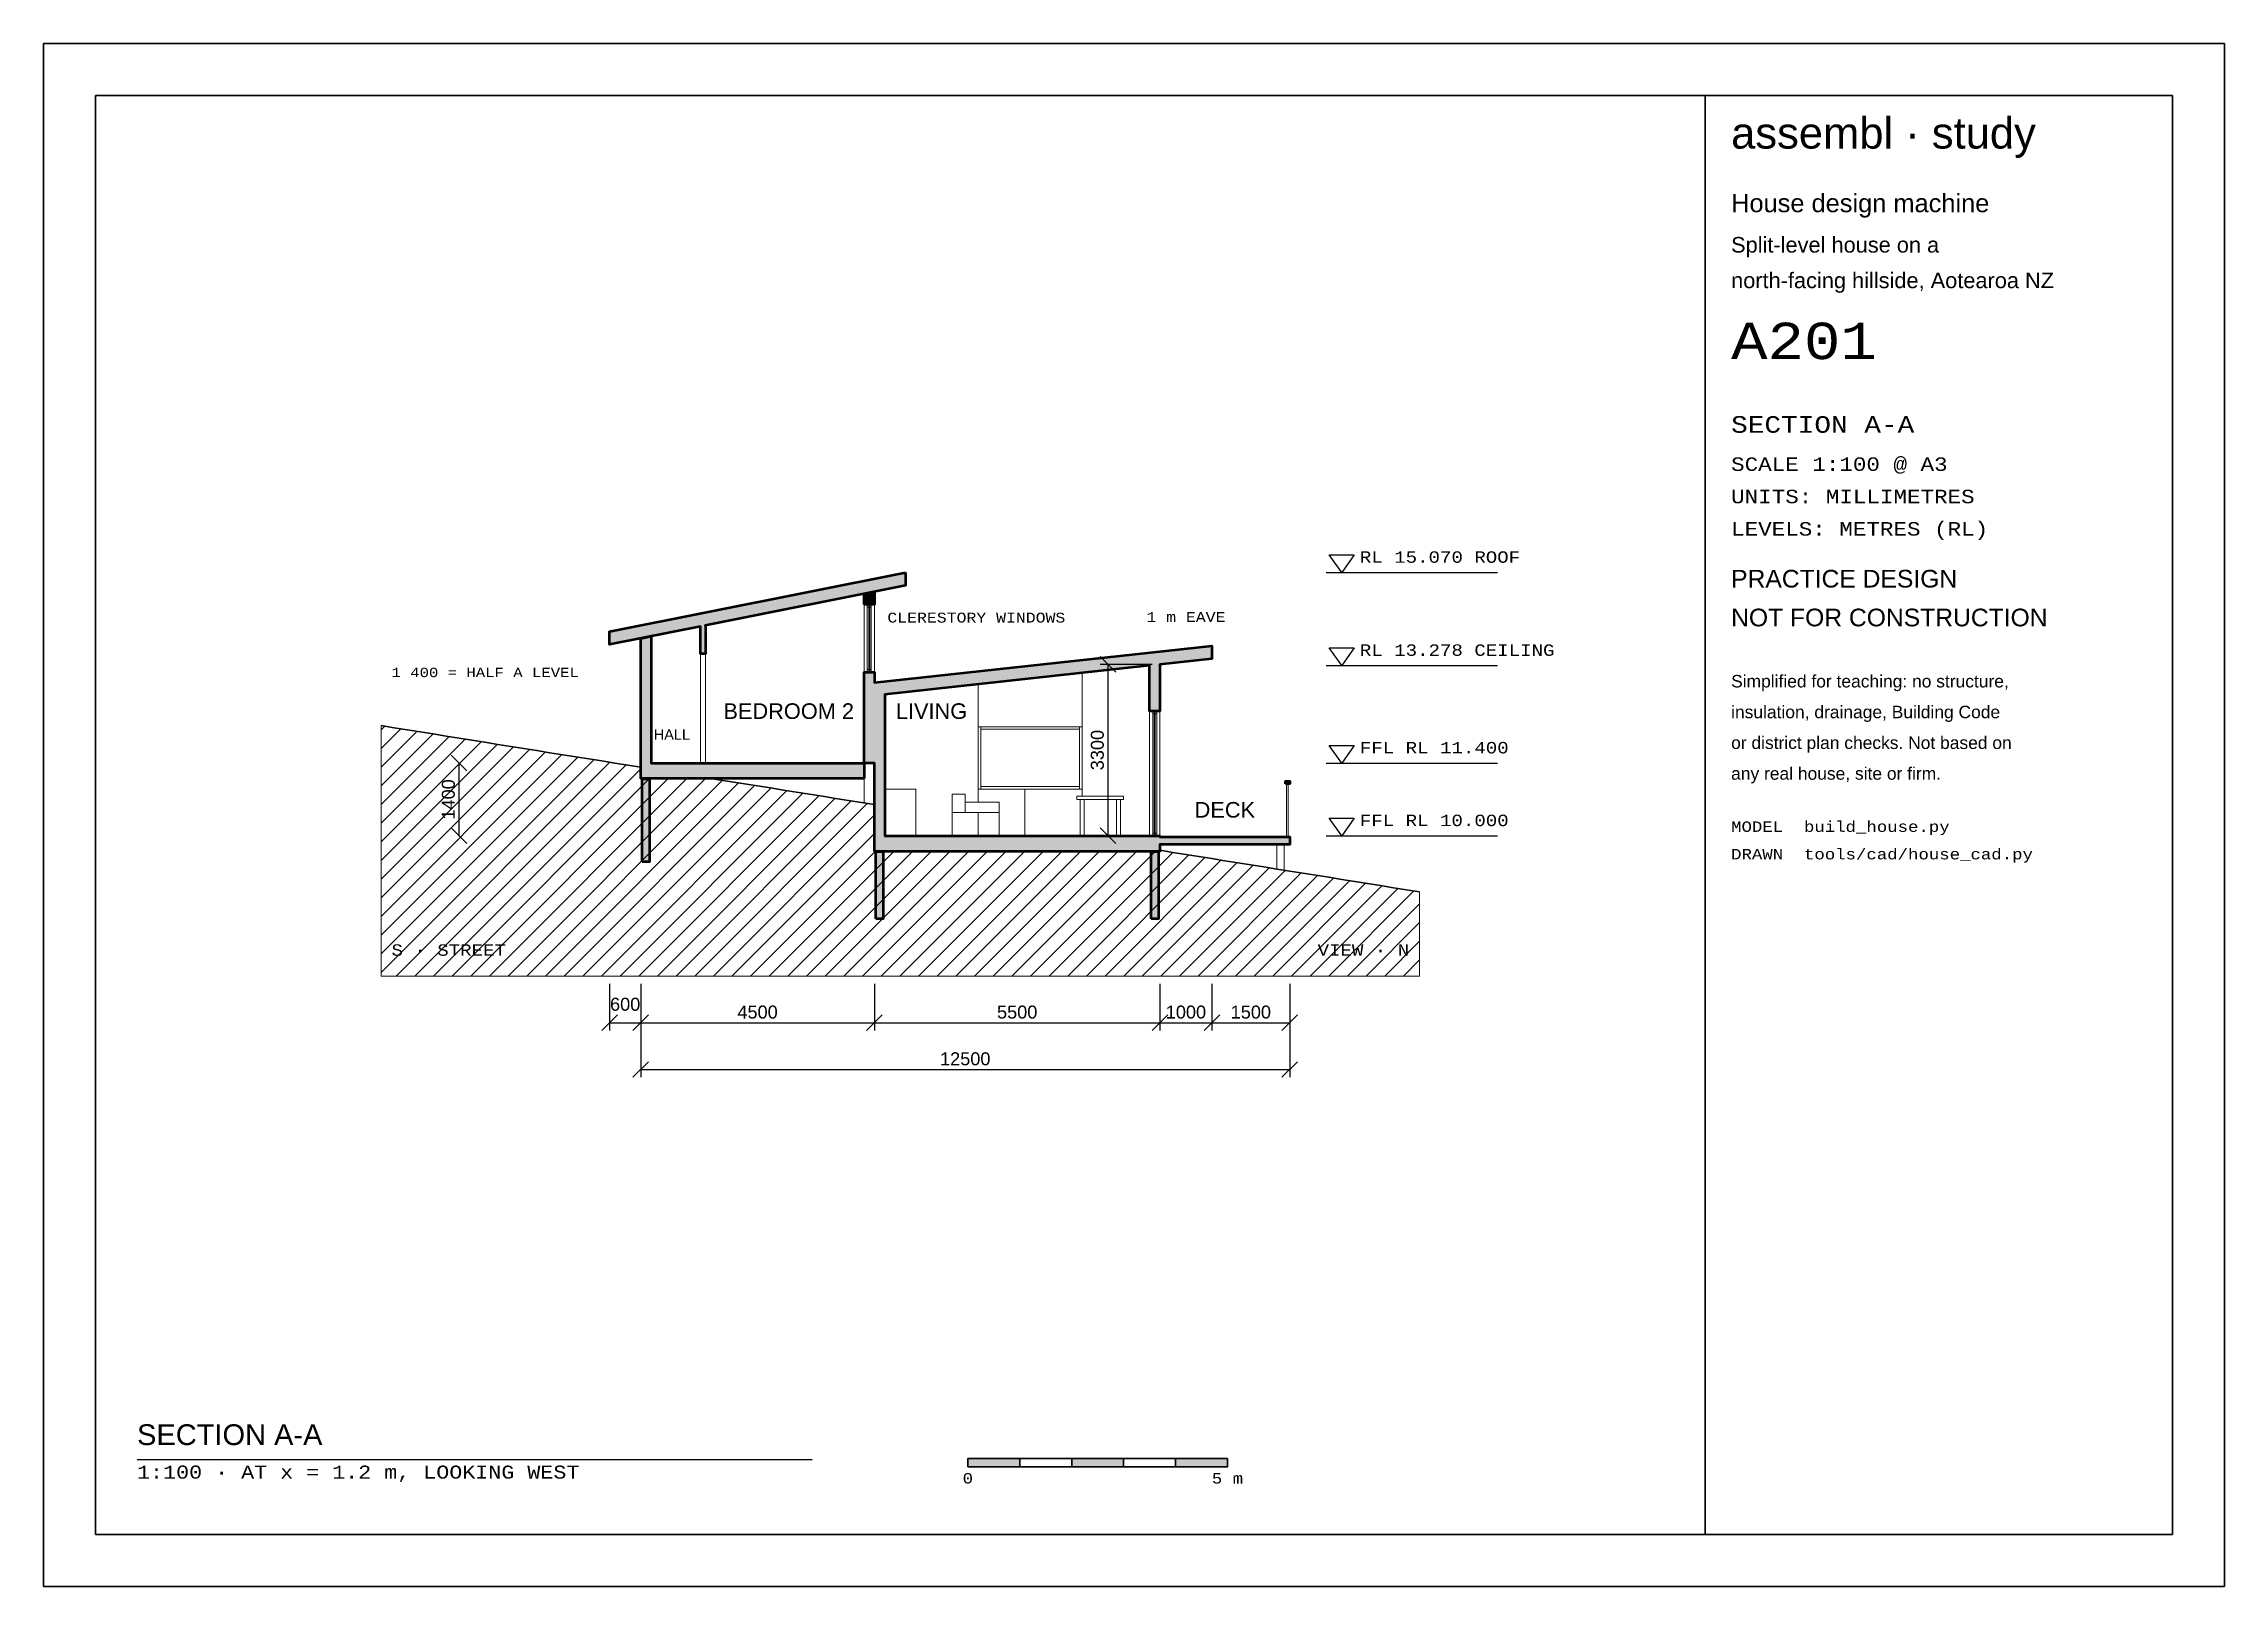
# Model space of a CAD drawing. Header units: millimetres. Extents: x 0 to 276000, y 0 to 59400.
# Drawn here: x 186000 to 228000, y 0 to 29700 of the extents above; entities that cross this region are included whole.
import ezdxf
from ezdxf.enums import TextEntityAlignment as Align

# ---------------------------------------------------------------- set-up
doc = ezdxf.new("R2010")
doc.units = ezdxf.units.MM
for name, color, linetype, lineweight in [('A-ANNO-DIMS', 7, 'Continuous', 18), ('A-ANNO-SYMB', 1, 'Continuous', 25), ('A-ANNO-TEXT', 7, 'Continuous', 25), ('A-ANNO-TTLB', 7, 'Continuous', 35), ('A-FURN', 8, 'Continuous', 13), ('A-GLAZ', 4, 'Continuous', 18), ('A-SECT', 7, 'Continuous', 50), ('A-SECT-BYND', 8, 'Continuous', 18), ('A-SECT-PATT', 8, 'Continuous', 0), ('C-TOPO-MAJR', 96, 'Continuous', 35), ('C-TOPO-PATT', 8, 'Continuous', 0)]:
    doc.layers.add(name, color=color, linetype=linetype, lineweight=lineweight)
doc.styles.add('ASSEMBL', font='arial.ttf')
doc.styles.add('ASSEMBL-MONO', font='cour.ttf')
doc.dimstyles.new('A100', dxfattribs={"dimscale": 100, "dimtxt": 2.5, "dimasz": 2, "dimexe": 1.5, "dimexo": 1.5, "dimgap": 0.8, "dimtad": 1, "dimdec": 0, "dimdsep": 46, "dimtxsty": 'ASSEMBL', "dimtsz": 1.5, "dimcen": 2.5, "dimclrd": 256, "dimclre": 256, "dimclrt": 256, "dimazin": 3, "dimtfac": 1, "dimtmove": 0, "dimatfit": 3})

msp = doc.modelspace()

# ---------------------------------------------------------------- texts
at = {"layer": 'A-ANNO-SYMB', "style": 'ASSEMBL-MONO'}
for s, p in [('RL 15.070 ROOF', (211350, 19640)), ('RL 13.278 CEILING', (211350, 17848.2)), ('FFL RL 11.400', (211350, 15970)), ('FFL RL 10.000', (211350, 14570))]:
    msp.add_text(s, height=220, dxfattribs=at).set_placement(p, align=Align.BOTTOM_LEFT)
at = {"layer": 'A-ANNO-TEXT', "style": 'ASSEMBL-MONO'}
for s, height, p in [('CLERESTORY WINDOWS', 190, (202250, 18650)), ('S · STREET', 220, (192700, 12250))]:
    msp.add_text(s, height=height, dxfattribs=at).set_placement(p, align=Align.MIDDLE_LEFT)
msp.add_text('1 m EAVE', height=190, dxfattribs=at).set_placement((208000, 18509.1), align=Align.BOTTOM_CENTER)
at = {"layer": 'A-ANNO-TEXT'}
for s, height, style, p in [('1 400 = HALF A LEVEL', 180, 'ASSEMBL-MONO', (192700, 17450)), ('SECTION A-A', 400, 'ASSEMBL', (187800, 2600)), ('1:100 · AT x = 1.2 m, LOOKING WEST', 250, 'ASSEMBL-MONO', (187800, 2000))]:
    msp.add_text(s, height=height, dxfattribs=dict(at, style=style)).set_placement(p, align=Align.BOTTOM_LEFT)
at = {"layer": 'A-ANNO-TEXT', "style": 'ASSEMBL'}
for s, height, p in [('BEDROOM 2', 300, (200350, 16850)), ('LIVING', 300, (203100, 16850)), ('HALL', 200, (198100, 16400)), ('DECK', 300, (208750, 14950))]:
    msp.add_text(s, height=height, dxfattribs=at).set_placement(p, align=Align.MIDDLE_CENTER)
at = {"layer": 'A-ANNO-TEXT', "style": 'ASSEMBL-MONO'}
msp.add_text('VIEW · N', height=220, dxfattribs=at).set_placement((212300, 12250), align=Align.MIDDLE_RIGHT)
at = {"layer": 'A-ANNO-TTLB'}
for s, height, style, p in [('assembl · study', 600, 'ASSEMBL', (218500, 27500)), ('House design machine', 350, 'ASSEMBL', (218500, 26350)), ('Split-level house on a', 300, 'ASSEMBL', (218500, 25587.5)), ('north-facing hillside, Aotearoa NZ', 300, 'ASSEMBL', (218500, 24902.5)), ('A201', 700, 'ASSEMBL-MONO', (218500, 23417.5)), ('SECTION A-A', 320, 'ASSEMBL-MONO', (218500, 22112.5)), ('SCALE 1:100 @ A3', 260, 'ASSEMBL-MONO', (218500, 21396.5)), ('UNITS: MILLIMETRES', 260, 'ASSEMBL-MONO', (218500, 20773.5)), ('LEVELS: METRES (RL)', 260, 'ASSEMBL-MONO', (218500, 20150.5)), ('PRACTICE DESIGN', 340, 'ASSEMBL', (218500, 19127.5)), ('NOT FOR CONSTRUCTION', 340, 'ASSEMBL', (218500, 18380.5)), ('Simplified for teaching: no structure,', 240, 'ASSEMBL', (218500, 17233.5)), ('insulation, drainage, Building Code', 240, 'ASSEMBL', (218500, 16641.5)), ('or district plan checks. Not based on', 240, 'ASSEMBL', (218500, 16049.5)), ('any real house, site or firm.', 240, 'ASSEMBL', (218500, 15457.5)), ('MODEL  build_house.py', 200, 'ASSEMBL-MONO', (218500, 14465.5)), ('DRAWN  tools/cad/house_cad.py', 200, 'ASSEMBL-MONO', (218500, 13935.5))]:
    msp.add_text(s, height=height, dxfattribs=dict(at, style=style)).set_placement(p, align=Align.BOTTOM_LEFT)
at = {"layer": 'A-ANNO-TTLB', "style": 'ASSEMBL-MONO'}
for s, p in [('0', (203800, 2180)), ('5 m', (208800, 2180))]:
    msp.add_text(s, height=200, dxfattribs=at).set_placement(p, align=Align.TOP_CENTER)

# ---------------------------------------------------------------- dimensions: what is measured, and where the dimension line sits
at = {"layer": 'A-ANNO-DIMS'}
for base, p1, p2 in [((206500, 14450), (207500, 14450), (207500, 17750)), ((194000, 14450), (194000, 14450), (194000, 15850))]:
    msp.add_linear_dim(base=base, p1=p1, p2=p2, angle=90, dimstyle='A100', dxfattribs=at).render()
for base, p1, p2 in [((196900, 10850), (196900, 11750), (197500, 11750)), ((197500, 10850), (197500, 11750), (202000, 11750)), ((197500, 9950), (197500, 11750), (210000, 11750)), ((202000, 10850), (202000, 11750), (207500, 11750)), ((207500, 10850), (207500, 11750), (208500, 11750)), ((208500, 10850), (208500, 11750), (210000, 11750))]:
    msp.add_linear_dim(base=base, p1=p1, p2=p2, dimstyle='A100', dxfattribs=at).render()

# ---------------------------------------------------------------- hatches: boundary and pattern name
at = {"layer": 'A-ANNO-TTLB'}
for points in [[(203800, 2300), (204800, 2300), (204800, 2460), (203800, 2460)], [(205800, 2300), (206800, 2300), (206800, 2460), (205800, 2460)], [(207800, 2300), (208800, 2300), (208800, 2460), (207800, 2460)]]:
    msp.add_hatch(color=256, dxfattribs=at).paths.add_polyline_path(points)
at = {"layer": 'A-SECT-PATT'}
for points in [[(202600, 19520), (202600, 19270), (198741.4, 18498.3), (198750, 18500), (198750, 17950), (198650, 17950), (198650, 18480), (196900, 18130), (196900, 18380)], [(201800, 18900), (201800, 19110), (202000, 19150), (202000, 18900)], [(201800, 15550), (200440, 15550), (197700, 15550), (197500, 15550), (197500, 18250), (197700, 18290), (197700, 15850), (200440, 15850), (201800, 15850)], [(202000, 14150), (202000, 15850), (201800, 15850), (201800, 17600), (202000, 17600), (202000, 17400), (208500, 18109.1), (208500, 17859.1), (207500, 17750), (207500, 16850), (207300, 16850), (207300, 17728.2), (202200, 17171.8), (202200, 14450), (207300, 14450), (207500, 14450), (207500, 14430), (210000, 14430), (210000, 14280), (207500, 14280), (207500, 14150), (207300, 14150), (202200, 14150)], [(197530, 13950), (197530, 15545), (197670, 15545), (197670, 13950)], [(209920, 15450), (209920, 15500), (210000, 15500), (210000, 15450)], [(202030, 12850), (202030, 14145), (202170, 14145), (202170, 12850)], [(207330, 12850), (207330, 14145), (207470, 14145), (207470, 12850)]]:
    msp.add_hatch(color=256, dxfattribs=at).paths.add_polyline_path(points)
at = {"layer": 'C-TOPO-PATT'}
h = msp.add_hatch(dxfattribs=at)
h.set_pattern_fill('ANSI31', color=256, scale=80)
h.paths.add_polyline_path([(192500, 16570), (192750, 16530), (193000, 16490), (193250, 16450), (193500, 16410), (193750, 16370), (194000, 16330), (194250, 16290), (194500, 16250), (194750, 16210), (195000, 16170), (195250, 16130), (195500, 16090), (195750, 16050), (196000, 16010), (196250, 15970), (196500, 15930), (196750, 15890), (197000, 15850), (197250, 15810), (197500, 15770), (197500, 15550), (197700, 15550), (198875, 15550), (199000, 15530), (199250, 15490), (199500, 15450), (199750, 15410), (200000, 15370), (200250, 15330), (200500, 15290), (200750, 15250), (201000, 15210), (201250, 15170), (201500, 15130), (201750, 15090), (202000, 15050), (202000, 14150), (202200, 14150), (202250, 14150), (202500, 14150), (202750, 14150), (203000, 14150), (203250, 14150), (203500, 14150), (203750, 14150), (204000, 14150), (204250, 14150), (204500, 14150), (204750, 14150), (205000, 14150), (205250, 14150), (205500, 14150), (205750, 14150), (206000, 14150), (206250, 14150), (206500, 14150), (206750, 14150), (207000, 14150), (207250, 14150), (207300, 14150), (207500, 14150), (207500, 14170), (207750, 14130), (208000, 14090), (208250, 14050), (208500, 14010), (208750, 13970), (209000, 13930), (209250, 13890), (209500, 13850), (209750, 13810), (210000, 13770), (210250, 13730), (210500, 13690), (210750, 13650), (211000, 13610), (211250, 13570), (211500, 13530), (211750, 13490), (212000, 13450), (212250, 13410), (212500, 13370), (212500, 11750), (192500, 11750)])
h.paths.add_polyline_path([(197670, 13950), (197670, 15545), (197530, 15545), (197530, 13950)], flags=0)
h.paths.add_polyline_path([(202170, 12850), (202170, 14145), (202030, 14145), (202030, 12850)], flags=0)
h.paths.add_polyline_path([(207470, 12850), (207470, 14145), (207330, 14145), (207330, 12850)], flags=0)

# ---------------------------------------------------------------- linework, layer by layer
at = {"layer": 'A-ANNO-SYMB'}
for p, q in [((210700, 19520), (214000, 19520)), ((210700, 17728.2), (214000, 17728.2)), ((210700, 15850), (214000, 15850)), ((210700, 14450), (214000, 14450))]:
    msp.add_line(p, q, dxfattribs=at)
for points in [[(210760, 19860), (211240, 19860), (211000, 19520)], [(210760, 18068.2), (211240, 18068.2), (211000, 17728.2)], [(210760, 16190), (211240, 16190), (211000, 15850)], [(210760, 14790), (211240, 14790), (211000, 14450)]]:
    msp.add_lwpolyline(points, close=True, dxfattribs=at)
at = {"layer": 'A-ANNO-TEXT'}
msp.add_line((187800, 2440), (200800, 2440), dxfattribs=at)
at = {"layer": 'A-ANNO-TTLB'}
for points in [[(186000, 0), (228000, 0), (228000, 29700), (186000, 29700)], [(187000, 1000), (227000, 1000), (227000, 28700), (187000, 28700)], [(218000, 1000), (227000, 1000), (227000, 28700), (218000, 28700)], [(203800, 2300), (204800, 2300), (204800, 2460), (203800, 2460)], [(204800, 2300), (205800, 2300), (205800, 2460), (204800, 2460)], [(205800, 2300), (206800, 2300), (206800, 2460), (205800, 2460)], [(206800, 2300), (207800, 2300), (207800, 2460), (206800, 2460)], [(207800, 2300), (208800, 2300), (208800, 2460), (207800, 2460)]]:
    msp.add_lwpolyline(points, close=True, dxfattribs=at)
at = {"layer": 'A-FURN'}
for points in [[(202200, 15350), (202800, 15350), (202800, 14450), (202200, 14450)], [(203500, 15250), (203750, 15250), (203750, 14900), (203500, 14900)], [(204000, 14900), (204400, 14900), (204400, 15100), (204000, 15100), (204000, 15350), (204900, 15350), (204900, 14450), (204000, 14450)], [(205900, 15210), (206800, 15210), (206800, 15150), (205900, 15150)], [(205960, 15150), (206040, 15150), (206040, 14450), (205960, 14450)], [(206660, 15150), (206740, 15150), (206740, 14450), (206660, 14450)], [(203500, 14900), (204400, 14900), (204400, 14450), (203500, 14450)], [(203750, 15100), (204400, 15100), (204400, 14900), (203750, 14900)]]:
    msp.add_lwpolyline(points, close=True, dxfattribs=at)
at = {"layer": 'A-GLAZ'}
for points in [[(201860, 18900), (201940, 18900), (201940, 17600), (201860, 17600)], [(201860, 18900), (201940, 18900), (201940, 18850), (201860, 18850)], [(201890, 18900), (201910, 18900), (201910, 17600), (201890, 17600)], [(201860, 17650), (201940, 17650), (201940, 17600), (201860, 17600)], [(207360, 16850), (207440, 16850), (207440, 14450), (207360, 14450)], [(207360, 16850), (207440, 16850), (207440, 16800), (207360, 16800)], [(207390, 16850), (207410, 16850), (207410, 14450), (207390, 14450)], [(204000, 16550), (204050, 16550), (204050, 15350), (204000, 15350)], [(205950, 16550), (205950, 16500), (204050, 16500), (204050, 16550)], [(205950, 16500), (205950, 15400), (204050, 15400), (204050, 16500)], [(205950, 16550), (206000, 16550), (206000, 15350), (205950, 15350)], [(205950, 15400), (205950, 15350), (204900, 15350), (204050, 15350), (204050, 15400)], [(209940, 15450), (209970, 15450), (209970, 14430), (209940, 14430)], [(207360, 14500), (207440, 14500), (207440, 14450), (207360, 14450)]]:
    msp.add_lwpolyline(points, close=True, dxfattribs=at)
at = {"layer": 'A-SECT'}
for points in [[(202600, 19520), (202600, 19270), (198741.4, 18498.3), (198750, 18500), (198750, 17950), (198650, 17950), (198650, 18480), (196900, 18130), (196900, 18380)], [(201800, 18900), (201800, 19110), (202000, 19150), (202000, 18900)], [(201800, 15550), (200440, 15550), (197700, 15550), (197500, 15550), (197500, 18250), (197700, 18290), (197700, 15850), (200440, 15850), (201800, 15850)], [(202000, 14150), (202000, 15850), (201800, 15850), (201800, 17600), (202000, 17600), (202000, 17400), (208500, 18109.1), (208500, 17859.1), (207500, 17750), (207500, 16850), (207300, 16850), (207300, 17728.2), (202200, 17171.8), (202200, 14450), (207300, 14450), (207500, 14450), (207500, 14430), (210000, 14430), (210000, 14280), (207500, 14280), (207500, 14150), (207300, 14150), (202200, 14150)], [(197530, 13950), (197530, 15545), (197670, 15545), (197670, 13950)], [(209920, 15450), (209920, 15500), (210000, 15500), (210000, 15450)], [(202030, 12850), (202030, 14145), (202170, 14145), (202170, 12850)], [(207330, 12850), (207330, 14145), (207470, 14145), (207470, 12850)]]:
    msp.add_lwpolyline(points, close=True, dxfattribs=at)
at = {"layer": 'A-SECT-BYND'}
for points in [[(198750, 17950), (198750, 18500), (201800, 19110), (201800, 18900), (201800, 17600), (201800, 15850), (200440, 15850), (198750, 15850)], [(201800, 18900), (201860, 18900), (201860, 17600), (201800, 17600)], [(202000, 17600), (201940, 17600), (201940, 18900), (202000, 18900)], [(197700, 17450), (197700, 17950), (197700, 18290), (198650, 18480), (198650, 17950), (198650, 15850), (197700, 15850)], [(198650, 17950), (198750, 17950), (198750, 15850), (198650, 15850)], [(206000, 15350), (206000, 16550), (206000, 17586.4), (207300, 17728.2), (207300, 16850), (207300, 14450), (206740, 14450), (206740, 15150), (206800, 15150), (206800, 15210), (206000, 15210)], [(202200, 17171.8), (204000, 17368.2), (204000, 15350), (204000, 15100), (203750, 15100), (203750, 14900), (204000, 14900), (204000, 14450), (202800, 14450), (202800, 15350), (202200, 15350)], [(204000, 17368.2), (204086.5, 17377.6), (206000, 17586.4), (206000, 16550), (204000, 16550)], [(207300, 16850), (207360, 16850), (207360, 14450), (207300, 14450)], [(207500, 14450), (207440, 14450), (207440, 16850), (207500, 16850)], [(201800, 15545), (201800, 15082), (201750, 15090), (201500, 15130), (201250, 15170), (201000, 15210), (200750, 15250), (200500, 15290), (200250, 15330), (200000, 15370), (199750, 15410), (199500, 15450), (199250, 15490), (199000, 15530), (198906.2, 15545)], [(206000, 15350), (206000, 15210), (205900, 15210), (205900, 15150), (205960, 15150), (205960, 14450), (204900, 14450), (204900, 15350)], [(206040, 15150), (206660, 15150), (206660, 14450), (206040, 14450)], [(209750, 14280), (209890, 14280), (209890, 13787.6), (209750, 13810)]]:
    msp.add_lwpolyline(points, close=True, dxfattribs=at)
at = {"layer": 'C-TOPO-MAJR'}
for points in [[(192500, 16570), (192750, 16530), (193000, 16490), (193250, 16450), (193500, 16410), (193750, 16370), (194000, 16330), (194250, 16290), (194500, 16250), (194750, 16210), (195000, 16170), (195250, 16130), (195500, 16090), (195750, 16050), (196000, 16010), (196250, 15970), (196500, 15930), (196750, 15890), (197000, 15850), (197250, 15810), (197499, 15770.2)], [(198881.2, 15549), (199000, 15530), (199250, 15490), (199500, 15450), (199750, 15410), (200000, 15370), (200250, 15330), (200500, 15290), (200750, 15250), (201000, 15210), (201250, 15170), (201500, 15130), (201750, 15090), (201999, 15050.2)], [(207501, 14169.8), (207750, 14130), (208000, 14090), (208250, 14050), (208500, 14010), (208750, 13970), (209000, 13930), (209250, 13890), (209500, 13850), (209750, 13810), (210000, 13770), (210250, 13730), (210500, 13690), (210750, 13650), (211000, 13610), (211250, 13570), (211500, 13530), (211750, 13490), (212000, 13450), (212250, 13410), (212500, 13370)]]:
    msp.add_lwpolyline(points, dxfattribs=at)
at = {"layer": 'C-TOPO-PATT'}
for points in [[(192500, 16570), (192750, 16530), (193000, 16490), (193250, 16450), (193500, 16410), (193750, 16370), (194000, 16330), (194250, 16290), (194500, 16250), (194750, 16210), (195000, 16170), (195250, 16130), (195500, 16090), (195750, 16050), (196000, 16010), (196250, 15970), (196500, 15930), (196750, 15890), (197000, 15850), (197250, 15810), (197500, 15770), (197500, 15550), (197700, 15550), (198875, 15550), (199000, 15530), (199250, 15490), (199500, 15450), (199750, 15410), (200000, 15370), (200250, 15330), (200500, 15290), (200750, 15250), (201000, 15210), (201250, 15170), (201500, 15130), (201750, 15090), (202000, 15050), (202000, 14150), (202200, 14150), (202250, 14150), (202500, 14150), (202750, 14150), (203000, 14150), (203250, 14150), (203500, 14150), (203750, 14150), (204000, 14150), (204250, 14150), (204500, 14150), (204750, 14150), (205000, 14150), (205250, 14150), (205500, 14150), (205750, 14150), (206000, 14150), (206250, 14150), (206500, 14150), (206750, 14150), (207000, 14150), (207250, 14150), (207300, 14150), (207500, 14150), (207500, 14170), (207750, 14130), (208000, 14090), (208250, 14050), (208500, 14010), (208750, 13970), (209000, 13930), (209250, 13890), (209500, 13850), (209750, 13810), (210000, 13770), (210250, 13730), (210500, 13690), (210750, 13650), (211000, 13610), (211250, 13570), (211500, 13530), (211750, 13490), (212000, 13450), (212250, 13410), (212500, 13370), (212500, 11750), (192500, 11750)], [(197670, 13950), (197670, 15545), (197530, 15545), (197530, 13950)], [(202170, 12850), (202170, 14145), (202030, 14145), (202030, 12850)], [(207470, 12850), (207470, 14145), (207330, 14145), (207330, 12850)]]:
    msp.add_lwpolyline(points, close=True, dxfattribs=at)

msp.set_redraw_order([(e.dxf.handle, doc.entitydb.next_handle()) for e in msp.query("TEXT MTEXT ATTDEF DIMENSION ARC_DIMENSION")])  # texts and dimensions are drawn at this point

doc.saveas('drawing.dxf')
